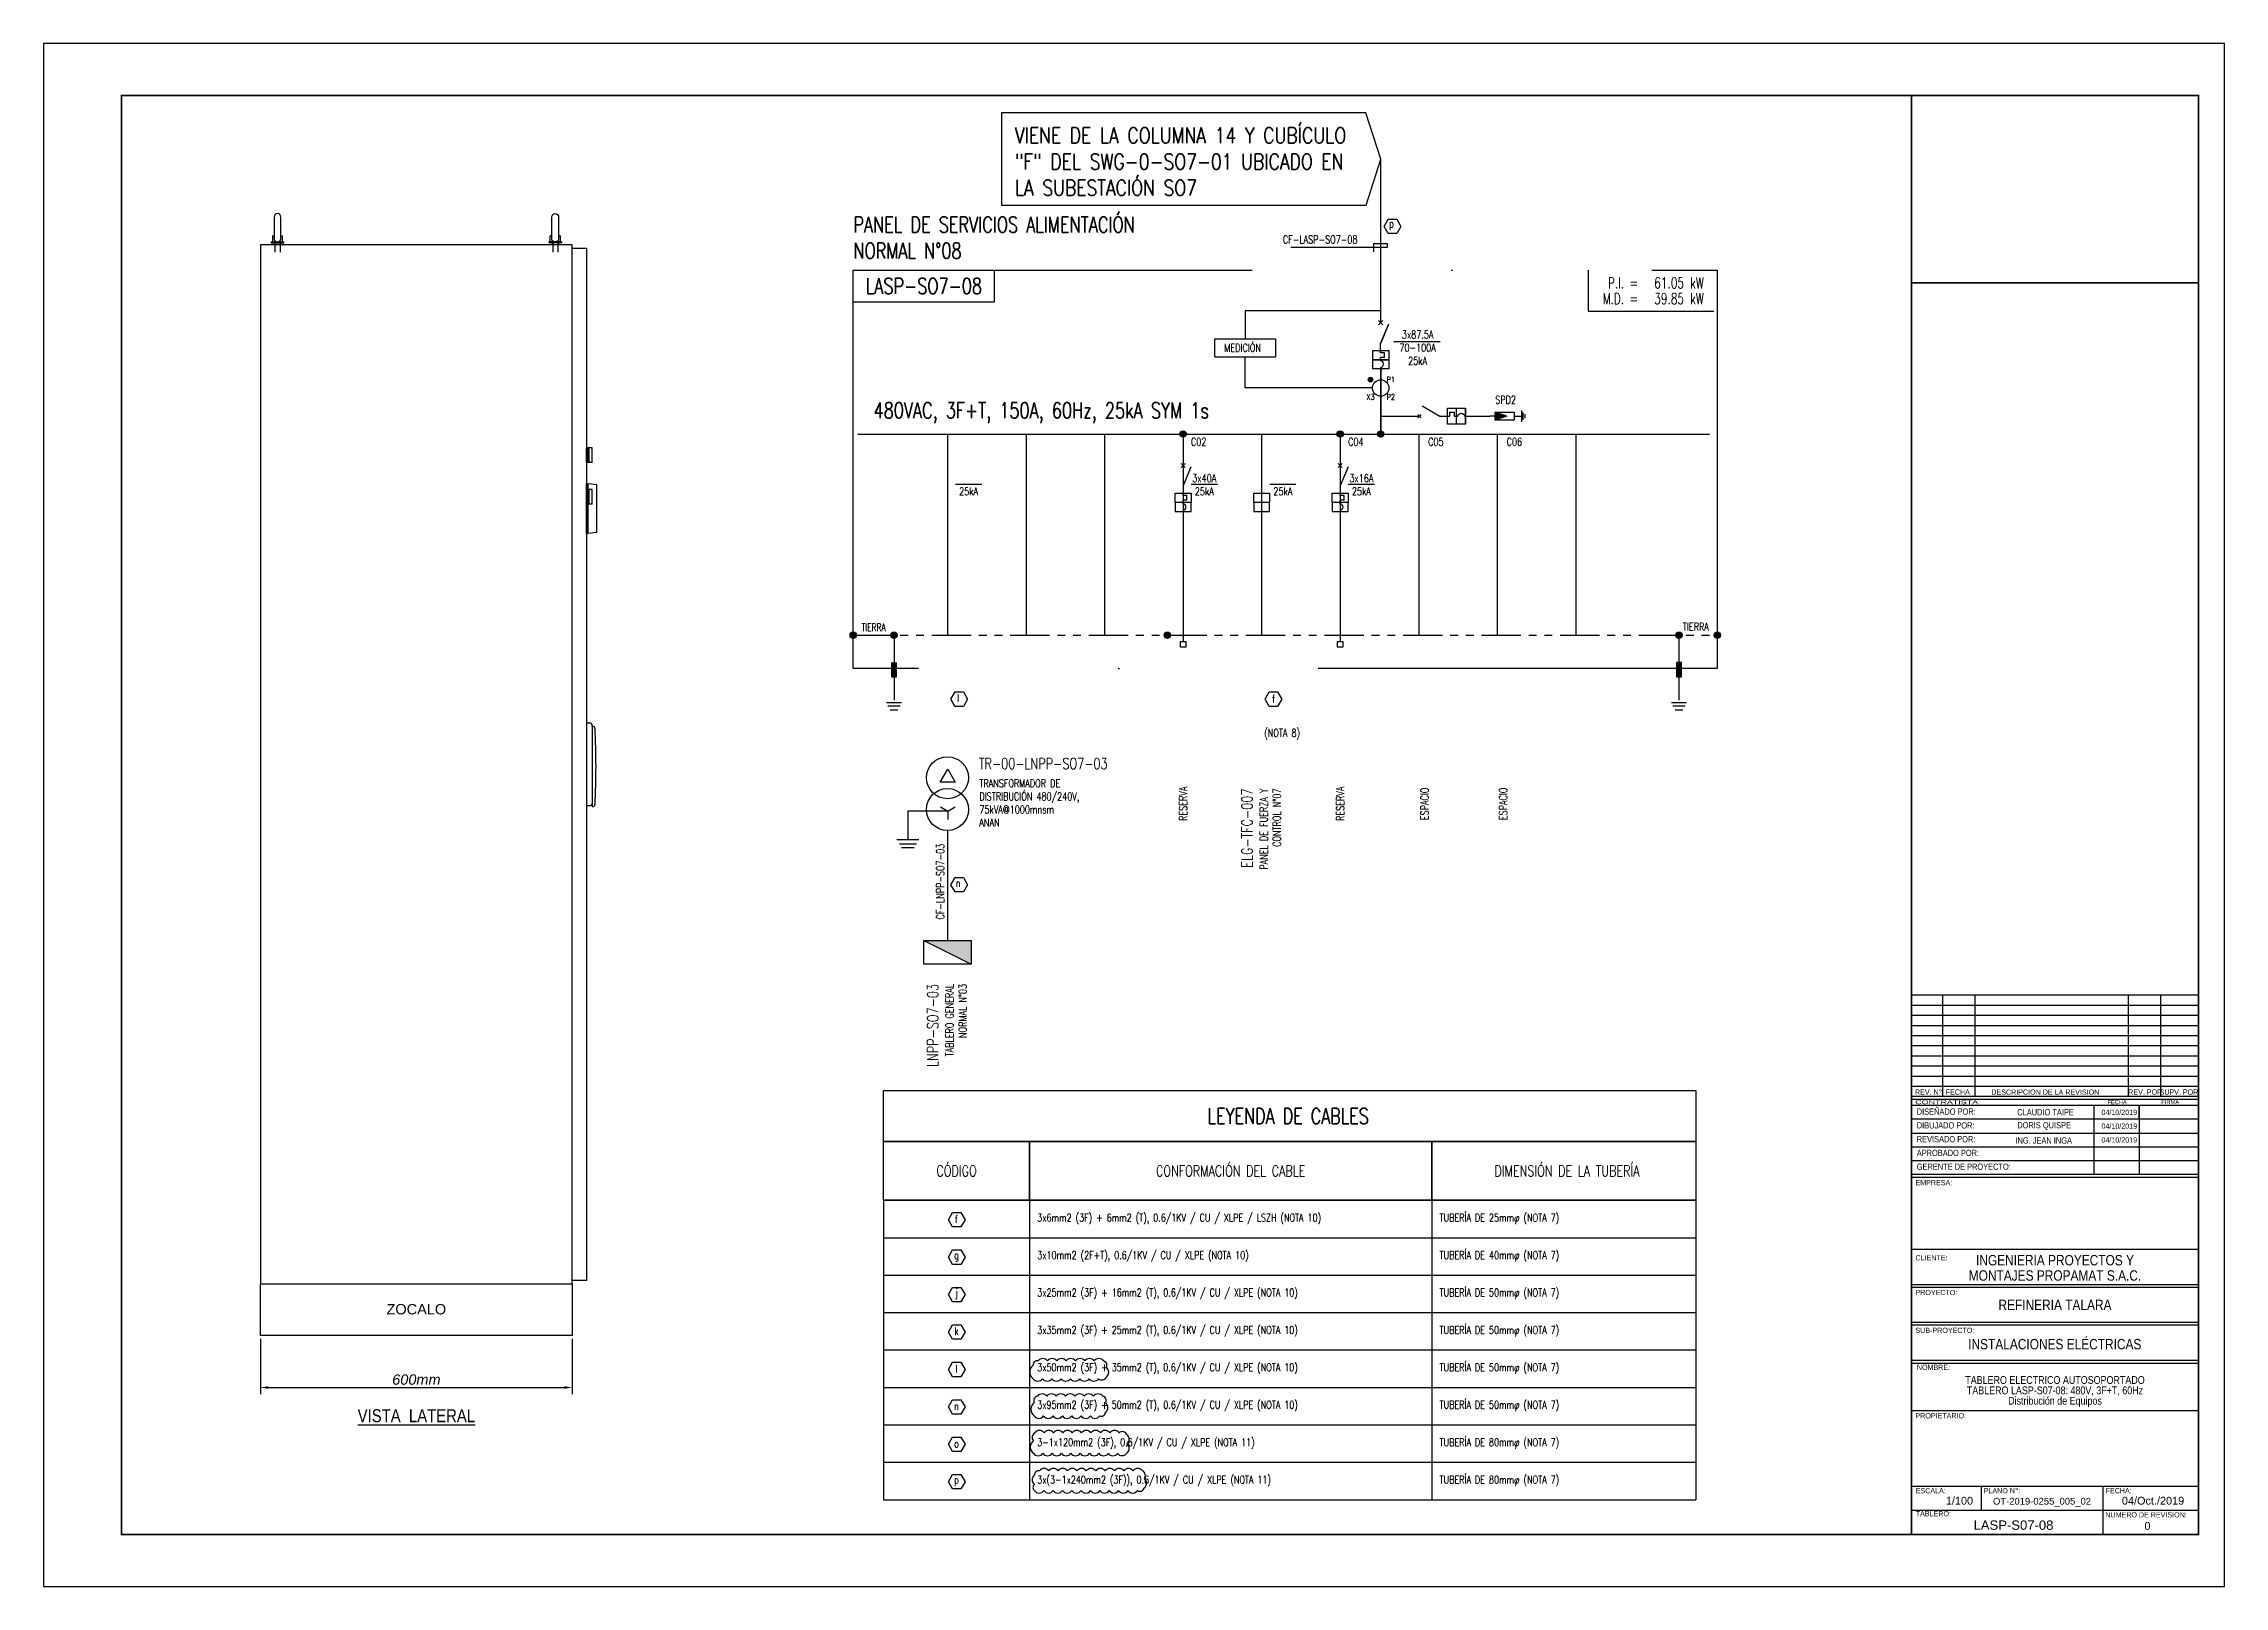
# Model space of a CAD drawing. Header units: millimetres. Extents: x 0 to 840, y -1485 to 297.
# Drawn here: x 420 to 840, y -1188 to -891 of the extents above; entities that cross this region are included whole.
import ezdxf
from ezdxf.enums import TextEntityAlignment as Align

# ---------------------------------------------------------------- set-up
doc = ezdxf.new("R2018")
doc.units = ezdxf.units.MM
for name, pattern in [('CONTINUA', [0]), ('DASHDOT', [25.4, 12.7, -6.35, 0, -6.35]), ('HIDDEN', [0.2, 0.1, -0.1]), ('PHANTOM', [2.5, 1.25, -0.25, 0.25, -0.25, 0.25, -0.25])]:
    doc.linetypes.add(name, pattern=pattern)
for name, color, linetype in [('E-EQP-TRAF', 1, 'Continuous'), ('E-ONE-ELI', 3, 'Continuous'), ('E-ONE-PROT', 2, 'HIDDEN'), ('E-SYM', 2, 'Continuous'), ('E-TEXTO', 7, 'Continuous'), ('L_COTAS', 2, 'Continuous'), ('MEMBRETE', 7, 'Continuous'), ('X-DIM', 40, 'Continuous'), ('X-SYM', 2, 'Continuous'), ('X-TIT', 6, 'Continuous')]:
    doc.layers.add(name, color=color, linetype=linetype)
doc.layers.add('TEMPORAL', color=7, linetype='Continuous', lineweight=0)
doc.styles.add('ARIAL', font='arial.ttf')
doc.styles.add('GMI', font='romans.shx', dxfattribs={"width": 0.75})
doc.styles.add('GMI-texto', font='ROMANS', dxfattribs={"width": 0.75})
doc.styles.add('Lamina', font='ARIALN.TTF')
doc.styles.get("Standard").update_dxf_attribs({"font": 'arial.ttf'})
doc.styles.add('TEXTOS', font='ariali.ttf')
doc.dimstyles.new('ISO-25$0', dxfattribs={"dimscale": 0, "dimtxt": 30, "dimasz": 25, "dimexe": 10, "dimexo": 20, "dimtad": 0, "dimtoh": 1, "dimdec": 4, "dimdsep": 46, "dimtxsty": 'Standard', "dimcen": 2.5, "dimclrd": 1, "dimclre": 1, "dimclrt": 3, "dimadec": 0, "dimazin": 0, "dimtfac": 1, "dimtdec": 4, "dimtmove": 0, "dimatfit": 3, "dimfxl": 1, "dimtvp": 1, "dimtolj": 1, "dimtzin": 0, "dimarcsym": 0})

msp = doc.modelspace()

# ---------------------------------------------------------------- texts
at = {"style": 'GMI-texto', "width": 0.75}
for s, p in [('MEDICIÓN', (647.3895, -950.3055)), ('TIERRA', (735.7084, -1003.994))]:
    msp.add_text(s, height=1.51291, dxfattribs=at).set_placement(p)
for s, p in [('P1', (679.4537, -955.6623)), ('X3', (675.5597, -959.0398)), ('P2', (679.4537, -959.0398))]:
    msp.add_text(s, height=1.05904, dxfattribs=at).set_placement(p, align=Align.MIDDLE_CENTER)
at = {"color": 4, "style": 'GMI', "width": 0.75}
msp.add_text('TR-00-LNPP-SO7-03', height=2.118073, dxfattribs=at).set_placement((600.1343, -1029.5955), align=Align.MIDDLE_LEFT)
at = {"style": 'GMI-texto', "width": 0.75}
for p in [(639.4584, -1037.3432), (669.7166, -1037.3432)]:
    msp.add_text('RESERVA', height=1.51291, rotation=90, dxfattribs=at).set_placement(p, align=Align.MIDDLE_CENTER)
at = {"color": 8, "style": 'GMI-texto', "width": 0.75}
for p in [(685.9622, -1037.3611), (701.0913, -1037.3611)]:
    msp.add_text('ESPACIO', height=1.51291, rotation=90, dxfattribs=at).set_placement(p, align=Align.MIDDLE_CENTER)
at = {"char_height": 1.51291, "attachment_point": 5, "style": 'GMI-texto'}
for s, insert, width in [('3x87.5A\\P70-100A\\P25kA', (684.6284, -949.5287), 6.661125), ('SPD2', (701.5738, -959.5573), 3.959501)]:
    msp.add_mtext(s, dxfattribs=dict(at, insert=insert, width=width))
for s, insert, char_height, width, attachment_point in [('{\\fArial Narrow|b0|i0|c0|p34;DISEÑADO POR:}', (780.754, -1096.6093), 1.2, 16.899254, 4), ('{\\fArial Narrow|b0|i0|c0|p34;CLAUDIO TAIPE}', (800.1136, -1096.7281), 1.2, 20, 4), ('{\\fArial Narrow|b0|i0|c0|p34;DIBUJADO POR:}', (780.754, -1099.2607), 1.2, 16.899254, 4), ('{\\fArial Narrow|b0|i0|c0|p34;DORIS QUISPE}', (800.1136, -1099.3795), 1.2, 20, 4), ('{\\fArial Narrow|b0|i0|c0|p34;APROBADO POR:}', (780.754, -1104.5636), 1.2, 16.899254, 4), ('{\\fArial Narrow|b0|i0|c0|p34;REVISADO POR:}', (780.754, -1101.9122), 1.2, 16.899254, 4), ('{\\fArial Narrow|b0|i0|c0|p34;ING. JEAN INGA}', (799.7565, -1102.1646), 1.2, 20, 4), ('{\\fArial Narrow|b0|i0|c0|p34;GERENTE DE PROYECTO:}', (780.754, -1107.215), 1.2, 20.235012, 4), ('ZOCALO', (491.7871, -1133.6441), 2, 60, 2), ('{\\fArial Narrow|b0|i0|c0|p34;\\LVISTA  LATERAL}', (491.7871, -1153.8943), 2.5, 90, 2)]:
    msp.add_mtext(s, dxfattribs=dict(insert=insert, char_height=char_height, width=width, attachment_point=attachment_point))
at = {"style": 'GMI', "width": 0.75}
for tag, p in [('C02', (640.9713, -967.6644)), ('C04', (671.2295, -967.6644)), ('C05', (686.644, -967.6644)), ('C06', (701.7731, -967.6644))]:
    msp.add_attdef(tag, text='C-00', height=1.51291, dxfattribs=at).set_placement(p, align=Align.MIDDLE_LEFT)
at = {"layer": 'E-TEXTO', "color": 6, "insert": (607.0595, -920.2669), "char_height": 3.025819, "width": 69.769963, "attachment_point": 7, "style": 'GMI'}
msp.add_mtext('{\\W0.8;VIENE DE LA COLUMNA 14 Y CUBÍCULO "F" DEL SWG-0-SO7-01 UBICADO EN LA SUBESTACIÓN SO7}', dxfattribs=at)
at = {"layer": 'E-TEXTO', "char_height": 1.51291, "style": 'GMI-texto'}
for s, insert, attachment_point in [('\\A1;{\\C7;p}', (680.0414, -925.8964), 6), ('\\A1;25kA', (598.1486, -976.434), 2), ('\\A1;25kA', (643.5359, -976.434), 2), ('\\A1;25kA', (658.665, -976.434), 2), ('\\A1;25kA', (673.7941, -976.434), 2)]:
    msp.add_mtext(s, dxfattribs=dict(at, insert=insert, attachment_point=attachment_point))
for s, insert, width, attachment_point in [('\\A1;3x40A', (643.5359, -973.906), 3.836307, 2), ('\\A1;3x16A', (673.7941, -973.906), 3.836307, 2), ('\\A1;{\\C7;l}', (596.3342, -1016.968), 0.295706, 6), ('\\A1;{\\C7;f}', (657.181, -1017.1109), 0.295706, 6), ('\\A1;{\\C7;n}', (596.582, -1052.5935), 0.295706, 6)]:
    msp.add_mtext(s, dxfattribs=dict(at, insert=insert, width=width, attachment_point=attachment_point))
at = {"layer": 'E-TEXTO', "char_height": 1.51291, "attachment_point": 6, "rotation": 90, "style": 'GMI-texto'}
for s, insert, width in [('\\A1;{\\H1.4x;\\C4;ELG-TFC-007\\P\\H0.71429x;\\C256;PANEL DE FUERZA Y CONTROL N°07}', (654.4848, -1034.4115), 24.158385), ('\\A1;CF-LNPP-SO7-03', (592.6842, -1045.0348), 15.812704), ('\\A1;{\\H1.4x;\\C4;LNPP-SO7-03\\P\\H0.71429x;\\C256;TABLERO GENERAL NORMAL N°03}', (593.9685, -1072.0293), 21.970794)]:
    msp.add_mtext(s, dxfattribs=dict(at, insert=insert, width=width))
at = {"layer": 'MEMBRETE', "ltscale": 0.5, "style": 'Lamina', "width": 2}
msp.add_text('CONTRATISTA', height=0.75, dxfattribs=at).set_placement((780.4529, -1095.1746))
at = {"layer": 'MEMBRETE', "ltscale": 0.5, "style": 'Lamina'}
for s, p in [('REV. N%%d', (783.0249, -1092.8253)), ('FECHA', (788.652, -1092.8401)), ('DESCRIPCION DE LA REVISION', (805.5166, -1092.8533)), ('REV. POR', (824.758, -1092.8234)), ('SUPV. POR', (831.2482, -1092.8401))]:
    msp.add_text(s, height=1, dxfattribs=at).set_placement(p, align=Align.MIDDLE)
for s, height, p in [('04/10/2019', 1, (816.3315, -1097.2441)), ('FECHA', 0.8, (817.4746, -1095.1839)), ('FIRMA', 0.8, (827.8608, -1095.1553)), ('04/10/2019', 1, (816.3315, -1099.8955)), ('04/10/2019', 1, (816.3315, -1102.5469)), ('EMPRESA:', 1, (780.504, -1110.7828)), ('CLIENTE:', 1, (780.504, -1125.2466)), ('PROYECTO:', 1, (780.504, -1131.9244)), ('SUB-PROYECTO:', 1, (780.504, -1139.211)), ('NOMBRE:', 1, (780.776, -1146.319)), ('PROPIETARIO:', 1, (780.504, -1155.6499)), ('PLANO N°:', 1, (793.6533, -1170.0873)), ('FECHA:', 1, (817.1282, -1170.0873)), ('NUMERO DE REVISION:', 1, (817.0686, -1174.7258))]:
    msp.add_text(s, height=height, dxfattribs=at).set_placement(p)
at = {"layer": 'MEMBRETE', "style": 'Lamina'}
for s, p in [('INGENIERIA PROYECTOS Y', (807.377, -1125.2054)), ('MONTAJES PROPAMAT S.A.C.', (807.377, -1128.1506)), ('REFINERIA TALARA', (807.377, -1133.8065))]:
    msp.add_text(s, height=2, dxfattribs=at).set_placement(p, align=Align.MIDDLE_CENTER)
at = {"layer": 'MEMBRETE'}
for s, height, style, p in [('TABLERO ELECTRICO AUTOSOPORTADO', 1.5, 'Lamina', (807.377, -1149.0189)), ('TABLERO LASP-S07-08: 480V, 3F+T, 60Hz', 1.5, 'Lamina', (807.377, -1151.0189)), ('Distribución de Equipos', 1.5, 'Lamina', (807.377, -1153.0189)), ('1/100', 1.5, 'ARIAL', (788.9775, -1172.259)), ('OT-2019-0255_005_02', 1.3, 'ARIAL', (804.877, -1172.259)), ('04/Oct./2019', 1.5, 'ARIAL', (826.2598, -1172.259)), ('LASP-S07-08', 1.8, 'ARIAL', (799.3857, -1177.1087)), ('0', 1.5, 'ARIAL', (825.184, -1177.1087))]:
    msp.add_text(s, height=height, dxfattribs=dict(at, style=style)).set_placement(p, align=Align.CENTER)
at = {"layer": 'MEMBRETE', "style": 'Lamina'}
for s, p in [('ESCALA:', (780.5555, -1170.0873)), ('TABLERO:', (780.5555, -1174.5155))]:
    msp.add_text(s, height=1, dxfattribs=at).set_placement(p)
at = {"layer": 'MEMBRETE', "insert": (807.3407, -1140.3689), "char_height": 2, "width": 55.602709, "attachment_point": 2, "style": 'Lamina'}
msp.add_mtext('INSTALACIONES ELÉCTRICAS', dxfattribs=at)
at = {"layer": 'TEMPORAL', "style": 'GMI-texto', "width": 0.75}
msp.add_text('(NOTA 8)', height=1.51291, dxfattribs=at).set_placement((655.0834, -1024.4543))
at = {"layer": 'X-TIT', "color": 4, "style": 'GMI-texto'}
for s, insert, char_height, width, attachment_point in [('{\\C6;PANEL DE SERVICIOS ALIMENTACIÓN\\PNORMAL N°08}', (575.9723, -924.3211), 3.025819, 66.555842, 1), ('{\\C6;LEYENDA DE CABLES}', (659.6949, -1097.465), 3.00189, 152.420257, 5)]:
    msp.add_mtext(s, dxfattribs=dict(at, insert=insert, char_height=char_height, width=width, attachment_point=attachment_point))
at = {"layer": 'X-TIT', "color": 4, "insert": (600.2211, -1032.6498), "char_height": 2.118073, "width": 23.07839, "attachment_point": 1, "rotation": 0.000036, "style": 'GMI'}
msp.add_mtext('{\\H0.71429x;\\C7;TRANSFORMADOR DE DISTRIBUCIÓN 480/240V, 75kVA@1000mnsm\\PANAN}', dxfattribs=at)
at = {"layer": 'X-TIT', "color": 7, "char_height": 2.101323, "attachment_point": 5, "style": 'GMI-texto'}
for s, insert, width in [('{\\C4;CÓDIGO}', (595.828, -1108.0217), 26.285506), ('{\\C4;CONFORMACIÓN DEL CABLE}', (648.616, -1108.0217), 82.744518), ('{\\C4;DIMENSIÓN DE LA TUBERÍA}', (713.3897, -1108.0217), 37.386453)]:
    msp.add_mtext(s, dxfattribs=dict(at, insert=insert, width=width))

# ---------------------------------------------------------------- blocks, each defined once
blk = doc.blocks.new('CANCAMO-L')
at = {"color": 2, "linetype": 'Continuous'}
for p, q in [((2.6, 5.35), (2.6, 1.16)), ((3.9, 1.16), (3.9, 5.35)), ((2.05, 0.6), (2.05, 0.39)), ((2.05, 0.6), (4.45, 0.6)), ((2.05, 0.39), (4.45, 0.39)), ((2.3, 1.7), (2.3, 0.6)), ((2.3, 1.7), (2.6, 1.7)), ((2.65, 0.6), (2.76, 0.41)), ((2.65, 0.6), (2.76, 0.41)), ((2.65, 0.41), (3.85, 0.41)), ((2.65, 0.41), (3.85, 0.41)), ((2.65, 0.39), (2.65, 0)), ((3.85, 0.6), (3.74, 0.41)), ((3.85, 0.6), (3.74, 0.41)), ((3.85, 0), (3.85, 0.39)), ((3.9, 1.7), (4.2, 1.7)), ((4.2, 0.6), (4.2, 1.7)), ((4.45, 0.39), (4.45, 0.6))]:
    blk.add_line(p, q, dxfattribs=at)
at = {"color": 3, "linetype": 'Continuous'}
for p, q in [((2.76, 0.41), (2.76, -1.4)), ((2.76, 0.41), (2.76, -1.4)), ((3.74, 0.41), (3.74, -1.4)), ((3.74, 0.41), (3.74, -1.4))]:
    blk.add_line(p, q, dxfattribs=at)
at = {"color": 2, "linetype": 'Continuous'}
for points in [[(2.6, 1.16), (2.6, 1.16), (2.6, 1.15), (2.6, 1.15), (2.6, 1.14), (2.6, 1.14), (2.6, 1.13), (2.6, 1.12), (2.6, 1.12), (2.6, 1.11), (2.6, 1.1), (2.6, 1.1), (2.6, 1.1), (2.6, 1.09), (2.6, 1.08), (2.6, 1.08), (2.61, 1.07), (2.61, 1.06), (2.61, 1.06), (2.61, 1.05), (2.61, 1.05), (2.61, 1.04), (2.61, 1.04), (2.61, 1.03), (2.61, 1.03), (2.62, 1.02), (2.62, 1.02), (2.62, 1.01), (2.62, 1.01), (2.62, 1), (2.62, 0.99), (2.62, 0.99), (2.63, 0.98), (2.63, 0.98), (2.63, 0.97), (2.63, 0.97), (2.63, 0.96), (2.63, 0.95), (2.64, 0.95), (2.64, 0.94), (2.64, 0.94), (2.64, 0.93), (2.64, 0.93), (2.65, 0.92), (2.65, 0.91), (2.65, 0.91), (2.66, 0.9), (2.66, 0.9), (2.66, 0.9), (2.66, 0.89), (2.66, 0.88), (2.67, 0.88), (2.67, 0.87), (2.67, 0.87), (2.68, 0.86), (2.68, 0.86), (2.68, 0.85), (2.68, 0.85), (2.69, 0.84), (2.69, 0.84), (2.7, 0.83), (2.7, 0.83), (2.7, 0.83), (2.7, 0.82), (2.71, 0.81), (2.71, 0.81), (2.71, 0.81), (2.72, 0.8), (2.72, 0.8), (2.72, 0.8), (2.72, 0.79), (2.73, 0.79), (2.73, 0.78), (2.75, 0.76), (2.78, 0.74), (2.81, 0.71), (2.84, 0.68), (2.88, 0.66), (2.9, 0.65), (2.92, 0.64), (2.94, 0.63), (2.95, 0.63), (2.96, 0.62), (2.96, 0.62), (2.96, 0.62), (2.97, 0.62), (2.98, 0.62), (2.98, 0.61), (2.99, 0.61), (3, 0.61), (3, 0.61), (3, 0.61), (3.01, 0.6), (3.02, 0.6), (3.02, 0.6)], [(3.48, 0.6), (3.5, 0.61), (3.54, 0.62), (3.58, 0.64), (3.6, 0.65), (3.61, 0.66), (3.65, 0.68), (3.68, 0.7), (3.71, 0.73), (3.74, 0.76), (3.76, 0.78), (3.76, 0.78), (3.77, 0.79), (3.77, 0.79), (3.77, 0.79), (3.78, 0.8), (3.78, 0.8), (3.78, 0.81), (3.79, 0.81), (3.79, 0.81), (3.79, 0.82), (3.8, 0.82), (3.8, 0.83), (3.8, 0.83), (3.81, 0.84), (3.81, 0.84), (3.81, 0.85), (3.82, 0.85), (3.82, 0.86), (3.82, 0.86), (3.82, 0.87), (3.83, 0.87), (3.83, 0.88), (3.83, 0.88), (3.84, 0.89), (3.84, 0.89), (3.84, 0.9), (3.84, 0.9), (3.85, 0.91), (3.85, 0.92), (3.85, 0.92), (3.85, 0.93), (3.86, 0.93), (3.86, 0.93), (3.86, 0.94), (3.86, 0.95), (3.86, 0.95), (3.87, 0.96), (3.87, 0.97), (3.87, 0.97), (3.87, 0.97), (3.87, 0.98), (3.88, 0.99), (3.88, 1), (3.88, 1), (3.88, 1.01), (3.88, 1.01), (3.88, 1.02), (3.88, 1.02), (3.89, 1.03), (3.89, 1.03), (3.89, 1.04), (3.89, 1.04), (3.89, 1.05), (3.89, 1.05), (3.89, 1.06), (3.89, 1.07), (3.89, 1.07), (3.89, 1.08), (3.89, 1.09), (3.9, 1.09), (3.9, 1.1), (3.9, 1.1), (3.9, 1.11), (3.9, 1.12), (3.9, 1.12), (3.9, 1.13), (3.9, 1.14), (3.9, 1.14), (3.9, 1.15), (3.9, 1.15), (3.9, 1.16), (3.9, 1.16)], [(3.48, 0.6), (3.5, 0.61), (3.54, 0.62), (3.58, 0.64), (3.6, 0.65), (3.61, 0.66), (3.65, 0.68), (3.68, 0.7), (3.71, 0.73), (3.74, 0.76), (3.76, 0.78), (3.76, 0.78), (3.77, 0.79), (3.77, 0.79), (3.77, 0.79), (3.78, 0.8), (3.78, 0.8), (3.78, 0.81), (3.79, 0.81), (3.79, 0.81), (3.79, 0.82), (3.8, 0.82), (3.8, 0.83), (3.8, 0.83), (3.81, 0.84), (3.81, 0.84), (3.81, 0.85), (3.82, 0.85), (3.82, 0.86), (3.82, 0.86), (3.82, 0.87), (3.83, 0.87), (3.83, 0.88), (3.83, 0.88), (3.84, 0.89), (3.84, 0.89), (3.84, 0.9), (3.84, 0.9), (3.85, 0.91), (3.85, 0.92), (3.85, 0.92), (3.85, 0.93), (3.86, 0.93), (3.86, 0.93), (3.86, 0.94), (3.86, 0.95), (3.86, 0.95), (3.87, 0.96), (3.87, 0.97), (3.87, 0.97), (3.87, 0.97), (3.87, 0.98), (3.88, 0.99), (3.88, 1), (3.88, 1), (3.88, 1.01), (3.88, 1.01), (3.88, 1.02), (3.88, 1.02), (3.89, 1.03), (3.89, 1.03), (3.89, 1.04), (3.89, 1.04), (3.89, 1.05), (3.89, 1.05), (3.89, 1.06), (3.89, 1.07), (3.89, 1.07), (3.89, 1.08), (3.89, 1.09), (3.9, 1.09), (3.9, 1.1), (3.9, 1.1), (3.9, 1.11), (3.9, 1.12), (3.9, 1.12), (3.9, 1.13), (3.9, 1.14), (3.9, 1.14), (3.9, 1.15), (3.9, 1.15), (3.9, 1.16), (3.9, 1.16)]]:
    blk.add_lwpolyline(points, dxfattribs=at)
blk.add_arc((3.25, 5.35), 0.65, 0, 180, dxfattribs=at)
blk = doc.blocks.new('Chapa tipo hermético para autosoportado L')
for p, q in [((0, 7.95), (0, -7.95)), ((0, 7.95), (0.64, 7.95)), ((1.06, 7.3), (1.06, 7.53)), ((1.06, 7.3), (1.19, 7.3)), ((1.19, 7.3), (1.06, 7.3)), ((1.06, 7.3), (1.06, -8.16)), ((0, -7.95), (0.64, -7.95)), ((1.06, -8.08), (1.06, -8.08)), ((1.06, -8.16), (1.19, -8.16)), ((1.19, -8.16), (1.06, -8.16))]:
    blk.add_line(p, q)
for centre, radius, start, end in [((0.64, 7.53), 0.424, 0, 90), ((1.19, 6.87), 0.424, 2.8875, 90), ((-138.6, -0.43), 140.41, 357.0099, 2.9901), ((0.64, -7.53), 0.424, 270, 0), ((1.19, -7.73), 0.424, 270, 357.1125)]:
    blk.add_arc(centre, radius, start, end)
blk = doc.blocks.new('A$C4CC4545A')
at = {"color": 1}
for p, q in [((0, 0), (0, 2.8)), ((1.1, 2.8), (0, 2.8)), ((1.1, 0), (1.1, 2.8)), ((1.1, 0), (0, 0))]:
    blk.add_line(p, q, dxfattribs=at)
at = {"color": 0}
for p, q in [((0, 2.7), (0.4, 2.7)), ((0, 2.6), (0.4, 2.6)), ((0, 2.5), (0.4, 2.5)), ((0, 2.4), (0.4, 2.4)), ((0, 2.3), (0.4, 2.3)), ((0, 2.2), (0.4, 2.2)), ((0, 2.1), (0.4, 2.1)), ((0, 2), (0.4, 2)), ((0, 1.9), (0.4, 1.9)), ((0, 1.8), (0.4, 1.8)), ((0, 1.7), (0.4, 1.7)), ((0, 1.6), (0.4, 1.6)), ((0, 1.5), (0.4, 1.5)), ((0, 1.4), (0.4, 1.4)), ((0, 1.3), (0.4, 1.3)), ((0, 1.2), (0.4, 1.2)), ((0, 1.1), (0.4, 1.1)), ((0, 1), (0.4, 1)), ((0, 0.9), (0.4, 0.9)), ((0, 0.8), (0.4, 0.8)), ((0, 0.7), (0.4, 0.7)), ((0, 0.6), (0.4, 0.6)), ((0, 0.5), (0.4, 0.5)), ((0, 0.4), (0.4, 0.4)), ((0, 0.3), (0.4, 0.3)), ((0, 0.2), (0.4, 0.2)), ((0, 0.1), (0.4, 0.1))]:
    blk.add_line(p, q, dxfattribs=at)
blk.add_line((0.4, 2.8), (0.4, 0))
blk = doc.blocks.new('*D110')
at = {"layer": 'Defpoints', "color": 0, "transparency": 16777216}
for p in [(461.79, -1139.73), (521.79, -1139.73), (521.79, -1149.72)]:
    blk.add_point(p, dxfattribs=at)
at = {"layer": 'L_COTAS', "color": 0, "lineweight": -2, "transparency": 16777216}
for p, q in [((461.79, -1140.36), (461.79, -1150.97)), ((521.79, -1140.36), (521.79, -1150.97)), ((463.29, -1149.72), (520.29, -1149.72))]:
    blk.add_line(p, q, dxfattribs=at)
at = {"layer": 'L_COTAS', "color": 0, "transparency": 16777216}
for points in [[(463.29, -1149.47), (463.29, -1149.97), (461.79, -1149.72)], [(520.29, -1149.47), (520.29, -1149.97), (521.79, -1149.72)]]:
    blk.add_solid(points, dxfattribs=at)
at = {"layer": 'L_COTAS', "color": 0, "transparency": 16777216, "insert": (491.79, -1148.2), "char_height": 2, "attachment_point": 5, "style": 'TEXTOS'}
blk.add_mtext('600mm', dxfattribs=at)
blk = doc.blocks.new('TABLERO1')
h = blk.add_hatch(color=6)
h.dxf.hatch_style = 1
edge = h.paths.add_edge_path()
edge.add_arc((167.87, 51.93), 1, 0, 360)
h = blk.add_hatch(color=4)
h.dxf.hatch_style = 1
edge = h.paths.add_edge_path()
edge.add_arc((0, -12.07), 1, 0, 360)
h = blk.add_hatch(color=4)
h.dxf.hatch_style = 1
edge = h.paths.add_edge_path()
edge.add_arc((13, -12.07), 1, 0, 360)
h = blk.add_hatch(color=4)
h.dxf.hatch_style = 1
edge = h.paths.add_edge_path()
edge.add_arc((100, -12.07), 1, 0, 360)
at = {"color": 40}
blk.add_line((165.57, 112.56), (165.57, 109.87), dxfattribs=at)
at = {"color": 4}
for p, q in [((167.21, 86.68), (168.53, 88)), ((168.53, 86.68), (167.21, 88))]:
    blk.add_line(p, q, dxfattribs=at)
at = {"color": 6}
blk.add_line((170.37, 86.84), (167.87, 80.82), dxfattribs=at)
at = {"color": 3}
for p, q in [((167.87, 77.75), (167.87, 78.48)), ((167.87, 78.47), (167.87, 78)), ((169.1, 77.75), (167.87, 77.75)), ((169.1, 76.3), (169.1, 77.75)), ((169.1, 76.3), (167.87, 76.3)), ((167.87, 75.57), (167.87, 76.3)), ((167.87, 75.56), (167.87, 75.57)), ((167.87, 75.18), (167.87, 75.56))]:
    blk.add_line(p, q, dxfattribs=at)
for points in [[(167.87, 124), (167.87, 87.34)], [(167.87, 78.47), (167.87, 80.82)], [(167.87, 73.13), (167.87, 51.93)]]:
    blk.add_lwpolyline(points, dxfattribs=at)
at = {"color": 40}
blk.add_lwpolyline([(165.57, 112.56), (169.97, 112.56), (169.97, 111.22), (139.3, 111.22)], dxfattribs=at)
at = {"color": 6, "linetype": 'DASHDOT', "ltscale": 10}
blk.add_lwpolyline([(0, 104), (275, 104), (275, -22.69), (0, -22.69)], close=True, dxfattribs=at)
for points in [[(0, 94), (45, 94), (45, 104)], [(233.9, 104), (233.9, 91), (273.9, 91)]]:
    blk.add_lwpolyline(points, dxfattribs=at)
at = {"color": 2}
for points in [[(165.33, 78.47), (170.42, 78.47), (170.42, 75.56), (165.33, 75.56)], [(170.42, 72.66), (165.33, 72.66), (165.33, 75.56), (170.42, 75.56)]]:
    blk.add_lwpolyline(points, close=True, dxfattribs=at)
at = {"color": 6}
blk.add_lwpolyline([(1.47, 51.93), (272.5, 51.93)], dxfattribs=at)
at = {"color": 4, "linetype": 'PHANTOM', "ltscale": 10}
blk.add_lwpolyline([(0, -12.07), (275, -12.07)], dxfattribs=at)
at = {"color": 6}
blk.add_circle((167.87, 51.93), 1, dxfattribs=at)
at = {"color": 4}
for centre in [(0, -12.07), (13, -12.07), (100, -12.07)]:
    blk.add_circle(centre, 1, dxfattribs=at)
at = {"color": 3}
blk.add_ellipse((167.75, 74.15), major_axis=(-0.732, -0.732), ratio=1, start_param=0.903548, end_param=3.808841, dxfattribs=at)
at = {"layer": 'Defpoints', "color": 250}
for points in [[(30, 51.93), (30, -12.07)], [(55, 51.93), (55, -12.07)], [(80, 51.93), (80, -12.07)], [(105, 51.93), (105, -12.07)], [(130, 51.93), (130, -12.07)], [(155, 51.93), (155, -12.07)], [(180, 51.93), (180, -12.07)], [(205, 51.93), (205, -12.07)], [(230, 51.93), (230, -12.07)]]:
    blk.add_lwpolyline(points, dxfattribs=at)
at = {"color": 4, "style": 'GMI', "width": 0.7}
for s, p in [('P.I. =', (249.78, 100)), ('M.D. =', (249.78, 95))]:
    blk.add_text(s, height=3.5, dxfattribs=at).set_placement(p, align=Align.MIDDLE_RIGHT)
for p in [(266.4, 100), (266.4, 95)]:
    blk.add_text('kW', height=3.5, dxfattribs=at).set_placement(p, align=Align.MIDDLE_LEFT)
at = {"color": 7, "style": 'GMI', "width": 0.7}
blk.add_text('TIERRA', height=2.5, dxfattribs=at).set_placement((6.5, -9.57), align=Align.MIDDLE_CENTER)
at = {"color": 7, "style": 'GMI', "width": 0.75}
blk.add_attdef('NOTA_ALIMENTADOR', text='', height=2.5, dxfattribs=at).set_placement((148.62, 113.81), align=Align.MIDDLE_CENTER)
at = {"color": 6, "style": 'GMI', "width": 0.75}
blk.add_attdef('TABLERO_TAG', text='', height=5, dxfattribs=at).set_placement((22.5, 99), align=Align.MIDDLE_CENTER)
at = {"color": 4, "style": 'GMI', "width": 0.7}
for tag, p in [('POT.INSTALADA', (264.4, 100)), ('MAX.DEMANDA', (264.4, 95))]:
    blk.add_attdef(tag, text='', height=3.5, dxfattribs=at).set_placement(p, align=Align.MIDDLE_RIGHT)
at = {"color": 7, "lineweight": 30, "width": 0.75, "flags": 104}
blk.add_attdef('INTERRUPTOR', text='', height=2.5, dxfattribs=at).set_placement((172.5, 84.05), align=Align.MIDDLE_LEFT)
at = {"color": 6, "style": 'GMI', "width": 0.75}
blk.add_attdef('DESCRIP_BARRA', text='', height=5, dxfattribs=at).set_placement((6.5, 59.43), align=Align.MIDDLE_LEFT)
blk = doc.blocks.new('Descargador de Sobre Tensión')
at = {"layer": 'E-ONE-PROT', "linetype": 'CONTINUA'}
h = blk.add_hatch(color=256, dxfattribs=at)
h.dxf.hatch_style = 1
h.paths.add_polyline_path([(639.27, 806.35), (636.68, 806.35), (637.98, 802.65)])
for p, q in [((637.98, 802.65), (636.68, 806.35)), ((639.27, 806.35), (636.68, 806.35)), ((637.98, 802.65), (639.27, 806.35))]:
    blk.add_line(p, q, dxfattribs=at)
at = {"layer": 'E-SYM'}
for p, q in [((637.98, 806.35), (637.98, 807.97)), ((637.98, 800.31), (637.98, 797.97)), ((639.79, 797.97), (636.17, 797.97)), ((636.76, 797.37), (639.17, 797.37)), ((637.35, 796.77), (638.55, 796.77))]:
    blk.add_line(p, q, dxfattribs=at)
blk.add_lwpolyline([(636.68, 806.35), (639.27, 806.35), (639.27, 800.31), (636.68, 800.31), (636.68, 806.35)], dxfattribs=at)
blk = doc.blocks.new('*T119')
at = {"layer": 'X-TIT', "color": 6, "linetype": 'ByBlock', "lineweight": -2}
for p, q in [((0, 0), (156.43, 0)), ((0, 0), (0, -57.64)), ((28.09, 0), (28.09, -57.64)), ((105.58, 0), (105.58, -57.64)), ((156.43, 0), (156.43, -57.64)), ((0, -7.2), (156.43, -7.2)), ((0, -14.41), (156.43, -14.41)), ((0, -21.61), (156.43, -21.61)), ((0, -28.82), (156.43, -28.82)), ((0, -36.02), (156.43, -36.02)), ((0, -43.23), (156.43, -43.23)), ((0, -50.43), (156.43, -50.43)), ((0, -57.64), (156.43, -57.64))]:
    blk.add_line(p, q, dxfattribs=at)
at = {"layer": 'X-TIT', "color": 7, "style": 'GMI-texto'}
for s, insert, char_height, width, attachment_point in [('f', (14.04, -3.6), 1.5, 26.2855, 5), ('3x6mm2 (3F) + 6mm2 (T), 0.6/1KV / CU / XLPE / LSZH (NOTA 10)', (29.59, -3.6), 1.5009, 74.4876, 4), ('TUBERÍA DE 25mmφ (NOTA 7)', (107.08, -3.6), 1.5009, 47.8501, 4), ('g', (14.04, -10.81), 1.5, 26.2855, 5), ('3x10mm2 (2F+T), 0.6/1KV / CU / XLPE (NOTA 10)', (29.59, -10.81), 1.5009, 74.4876, 4), ('TUBERÍA DE 40mmφ (NOTA 7)', (107.08, -10.81), 1.5009, 47.8501, 4), ('3x25mm2 (3F) + 16mm2 (T), 0.6/1KV / CU / XLPE (NOTA 10)', (29.59, -18.01), 1.5009, 74.4876, 4), ('TUBERÍA DE 50mmφ (NOTA 7)', (107.08, -18.01), 1.5009, 47.8501, 4), ('j', (14.04, -18.01), 1.5, 26.2855, 5), ('k', (14.04, -25.22), 1.5, 26.2855, 5), ('3x35mm2 (3F) + 25mm2 (T), 0.6/1KV / CU / XLPE (NOTA 10)', (29.59, -25.22), 1.5009, 74.4876, 4), ('TUBERÍA DE 50mmφ (NOTA 7)', (107.08, -25.22), 1.5009, 47.8501, 4), ('l', (14.04, -32.42), 1.5, 26.2855, 5), ('3x50mm2 (3F) + 35mm2 (T), 0.6/1KV / CU / XLPE (NOTA 10)', (29.59, -32.42), 1.5009, 74.4876, 4), ('TUBERÍA DE 50mmφ (NOTA 7)', (107.08, -32.42), 1.5009, 47.8501, 4), ('n', (14.04, -39.62), 1.5, 26.2855, 5), ('3x95mm2 (3F) + 50mm2 (T), 0.6/1KV / CU / XLPE (NOTA 10)', (29.59, -39.62), 1.5009, 74.4876, 4), ('TUBERÍA DE 50mmφ (NOTA 7)', (107.08, -39.62), 1.5009, 47.8501, 4), ('3-1x120mm2 (3F), 0.6/1KV / CU / XLPE (NOTA 11)', (29.59, -46.83), 1.5009, 74.4876, 4), ('TUBERÍA DE 80mmφ (NOTA 7)', (107.08, -46.83), 1.5009, 47.8501, 4), ('o', (14.04, -46.83), 1.5, 26.2855, 5), ('p', (14.04, -54.03), 1.5, 26.2855, 5), ('3x(3-1x240mm2 (3F)), 0.6/1KV / CU / XLPE (NOTA 11)', (29.59, -54.03), 1.5009, 74.4876, 4), ('TUBERÍA DE 80mmφ (NOTA 7)', (107.08, -54.03), 1.5009, 47.8501, 4)]:
    blk.add_mtext(s, dxfattribs=dict(at, insert=insert, char_height=char_height, width=width, attachment_point=attachment_point))
blk = doc.blocks.new('L22 L')
at = {"color": 92}
for p, q in [((0, -1.4), (0, 1.4)), ((1.1, 1.4), (0, 1.4)), ((1.1, -1.4), (1.1, 1.4)), ((1.1, -1.4), (0, -1.4))]:
    blk.add_line(p, q, dxfattribs=at)
at = {"color": 0}
for p, q in [((0, 1.3), (0.4, 1.3)), ((0, 1.2), (0.4, 1.2)), ((0, 1.1), (0.4, 1.1)), ((0, 1), (0.4, 1)), ((0, 0.9), (0.4, 0.9)), ((0, 0.8), (0.4, 0.8)), ((0, 0.7), (0.4, 0.7)), ((0, 0.6), (0.4, 0.6)), ((0, 0.5), (0.4, 0.5)), ((0, 0.4), (0.4, 0.4)), ((0, 0.3), (0.4, 0.3)), ((0, 0.2), (0.4, 0.2)), ((0, 0.1), (0.4, 0.1)), ((0, 0), (0.4, 0)), ((0, -0.1), (0.4, -0.1)), ((0, -0.2), (0.4, -0.2)), ((0, -0.3), (0.4, -0.3)), ((0, -0.4), (0.4, -0.4)), ((0, -0.5), (0.4, -0.5)), ((0, -0.6), (0.4, -0.6)), ((0, -0.7), (0.4, -0.7)), ((0, -0.8), (0.4, -0.8)), ((0, -0.9), (0.4, -0.9)), ((0, -1), (0.4, -1)), ((0, -1.1), (0.4, -1.1)), ((0, -1.2), (0.4, -1.2)), ((0, -1.3), (0.4, -1.3))]:
    blk.add_line(p, q, dxfattribs=at)
blk.add_line((0.4, 1.4), (0.4, -1.4))

# ---------------------------------------------------------------- dimensions: what is measured, and where the dimension line sits
at = {"layer": 'L_COTAS', "color": 0}
dim = msp.add_linear_dim(base=(521.7871, -1149.7185), p1=(461.7871, -1139.7301), p2=(521.7871, -1139.7301), dimstyle='ISO-25$0', override={"dimscale": 1, "dimtxt": 2, "dimasz": 1.5, "dimexe": 1.25, "dimexo": 0.625, "dimgap": 0.5, "dimtad": 1, "dimtoh": 0, "dimdec": 2, "dimlfac": 10, "dimpost": 'mm', "dimtxsty": 'TEXTOS', "dimclrd": 0, "dimclre": 0, "dimclrt": 0, "dimtdec": 2, "dimtvp": 0, "dimtolj": 0, "dimtzin": 8}, dxfattribs=at)
dim.commit()
dim.dimension.update_dxf_attribs({"geometry": '*D110', "text_midpoint": (491.7871, -1149.7185), "dimtype": 160})

# ---------------------------------------------------------------- hatches: boundary and pattern name
msp.add_hatch(color=1).paths.add_polyline_path([(675.1011, -955.6742, -1), (675.9946, -955.6742, -1)])
h = msp.add_hatch(color=6)
h.dxf.hatch_style = 1
edge = h.paths.add_edge_path()
edge.add_arc((639.4584, -966.1515), 0.6052, 0, 360)
h = msp.add_hatch(color=6)
h.dxf.hatch_style = 1
edge = h.paths.add_edge_path()
edge.add_arc((669.7166, -966.1515), 0.6052, 0, 360)
h = msp.add_hatch(color=6)
h.dxf.hatch_style = 1
edge = h.paths.add_edge_path()
edge.add_arc((677.5067, -966.1515), 0.6052, 0, 360)
h = msp.add_hatch(color=4)
h.dxf.hatch_style = 1
edge = h.paths.add_edge_path()
edge.add_arc((734.9561, -1004.8819), 0.6052, 0, 360)
h = msp.add_hatch(color=4)
h.dxf.hatch_style = 1
edge = h.paths.add_edge_path()
edge.add_arc((742.3362, -1004.889), 0.6052, 0, 360)
at = {"linetype": 'PHANTOM', "ltscale": 10}
h = msp.add_hatch(color=4, dxfattribs=at)
h.dxf.hatch_style = 1
h.paths.add_polyline_path([(584.2557, -1010.1413), (583.3109, -1010.1413), (583.3109, -1012.9045), (584.2557, -1012.9045)])
h = msp.add_hatch(color=4, dxfattribs=at)
h.dxf.hatch_style = 1
h.paths.add_polyline_path([(735.4285, -1010.1413), (734.4837, -1010.1413), (734.4837, -1012.9045), (735.4285, -1012.9045)])
h = msp.add_hatch(color=5)
h.dxf.hatch_style = 1
h.paths.add_polyline_path([(598.6098, -1063.6635), (589.5323, -1063.6635), (598.6098, -1068.2023)])

# ---------------------------------------------------------------- linework, layer by layer
at = {"color": 3, "linetype": 'ByBlock'}
for p, q in [((677.5067, -942.4166), (651.4215, -942.4166)), ((651.4215, -942.4166), (651.4215, -947.7987)), ((651.4215, -957.2895), (651.4215, -951.2845)), ((675.9181, -957.2895), (651.4215, -957.2895))]:
    msp.add_line(p, q, dxfattribs=at)
at = {"color": 4}
for p, q in [((677.1079, -945.1216), (677.9055, -944.324)), ((677.9055, -945.1216), (677.1079, -944.324)), ((639.0596, -972.6019), (639.8571, -971.8043)), ((639.8571, -972.6019), (639.0596, -971.8043)), ((669.3178, -972.6019), (670.1153, -971.8043)), ((670.1153, -972.6019), (669.3178, -971.8043)), ((524.5771, -985.3301), (524.5771, -975.7301)), ((524.8771, -975.7301), (524.5771, -975.7301)), ((526.5771, -975.9301), (524.8771, -975.7301)), ((526.5771, -985.1301), (526.5771, -975.9301)), ((524.8771, -985.3301), (524.5771, -985.3301)), ((526.5771, -985.1301), (524.8771, -985.3301))]:
    msp.add_line(p, q, dxfattribs=at)
at = {"color": 2, "ltscale": 0.1}
for p, q in [((645.5811, -947.7987), (657.262, -947.7987)), ((645.5811, -951.2845), (645.5811, -947.7987)), ((657.262, -947.7987), (657.262, -951.2845)), ((645.5811, -951.2845), (657.262, -951.2845))]:
    msp.add_line(p, q, dxfattribs=at)
at = {"color": 6}
for p, q in [((679.0194, -945.0241), (677.5067, -948.6706)), ((640.971, -972.5044), (639.4584, -976.1509)), ((671.2292, -972.5044), (669.7166, -976.1509))]:
    msp.add_line(p, q, dxfattribs=at)
at = {"color": 2}
for p, q in [((690.3516, -964.2453), (690.3516, -961.1672)), ((690.3516, -961.1672), (692.1104, -961.1672)), ((692.1104, -964.2453), (692.1104, -961.1672)), ((692.1104, -961.1672), (693.8693, -961.1672)), ((693.8693, -964.2453), (693.8693, -961.1672)), ((693.8693, -961.1672), (693.8693, -964.2453)), ((692.1104, -964.2453), (690.3516, -964.2453)), ((693.8693, -964.2453), (692.1104, -964.2453))]:
    msp.add_line(p, q, dxfattribs=at)
at = {"color": 3}
for p, q in [((688.9299, -962.7062), (690.3516, -962.7062)), ((688.9299, -962.7062), (690.3516, -962.7062)), ((690.3516, -962.7062), (690.7913, -962.7062)), ((690.7913, -961.9623), (690.7913, -962.7062)), ((690.7913, -961.9623), (691.6707, -961.9623)), ((691.6707, -961.9623), (691.6707, -962.7062)), ((691.6707, -962.7062), (692.1104, -962.7062)), ((692.1104, -962.7062), (692.3939, -962.7062)), ((693.638, -962.7062), (693.8693, -962.7062)), ((693.8693, -962.7062), (693.8748, -962.7062)), ((639.4584, -976.1509), (639.4584, -977.5725)), ((639.4584, -976.1509), (639.4584, -977.5725)), ((639.4584, -977.5725), (639.4584, -977.2891)), ((639.4584, -978.0123), (639.4584, -977.5725)), ((640.2023, -978.0123), (639.4584, -978.0123)), ((640.2023, -978.8917), (640.2023, -978.0123)), ((669.7166, -976.1509), (669.7166, -977.5725)), ((669.7166, -976.1509), (669.7166, -977.5725)), ((669.7166, -977.8505), (669.7166, -977.5671)), ((669.7166, -978.0123), (669.7166, -977.8505)), ((670.4605, -978.0123), (669.7166, -978.0123)), ((670.4605, -978.8917), (670.4605, -978.0123)), ((640.2023, -978.8917), (639.4584, -978.8917)), ((639.4584, -979.3314), (639.4584, -978.8917)), ((639.4584, -979.3368), (639.4584, -979.3314)), ((639.4584, -979.5682), (639.4584, -979.3368)), ((639.4584, -980.8123), (639.4584, -1006.1171)), ((639.4584, -981.0957), (639.4584, -1006.1171)), ((670.4605, -978.8917), (669.7166, -978.8917)), ((669.7166, -979.3314), (669.7166, -978.8917)), ((669.7166, -979.3368), (669.7166, -979.3314)), ((669.7166, -979.5682), (669.7166, -979.3368)), ((669.7166, -980.8123), (669.7166, -1006.1171)), ((669.7166, -980.8123), (669.7166, -1006.1171))]:
    msp.add_line(p, q, dxfattribs=at)
for p, q in [((524.8771, -985.3301), (524.8771, -975.7301)), ((814.8875, -1095.4183), (814.8875, -1097.9722)), ((823.5578, -1098.0698), (823.5578, -1095.4183))]:
    msp.add_line(p, q)
at = {"color": 4, "linetype": 'PHANTOM', "ltscale": 10}
for p, q in [((583.7833, -1004.8841), (583.7833, -1017.8447)), ((734.9561, -1004.8841), (734.9561, -1017.8447)), ((583.3109, -1010.1413), (583.3109, -1012.9045)), ((584.2557, -1012.9045), (584.2557, -1010.1413)), ((735.4285, -1010.1413), (734.4837, -1010.1413)), ((734.4837, -1010.1413), (734.4837, -1012.9045)), ((735.4285, -1012.9045), (735.4285, -1010.1413)), ((583.3109, -1012.9045), (584.2557, -1012.9045)), ((734.4837, -1012.9045), (735.4285, -1012.9045)), ((582.3278, -1017.8447), (585.2388, -1017.8447)), ((582.6189, -1018.513), (584.9477, -1018.513)), ((583.0555, -1019.245), (584.511, -1019.245)), ((733.5006, -1017.8447), (736.4116, -1017.8447)), ((733.7917, -1018.513), (736.1205, -1018.513)), ((734.2284, -1019.245), (735.6839, -1019.245))]:
    msp.add_line(p, q, dxfattribs=at)
msp.add_lwpolyline([(420, -1188), (840, -1188), (840, -891), (420, -891)], close=True)
at = {"color": 2, "ltscale": 0.1}
msp.add_lwpolyline([(604.504, -922.127), (674.7374, -922.127), (677.5067, -913.2133), (674.6509, -904.2996), (604.504, -904.2996), (604.504, -922.127)], dxfattribs=at)
at = {"color": 3}
for points in [[(677.5067, -922.5392), (677.5067, -913.2133)], [(677.5067, -953.61), (677.5067, -966.1515)], [(688.9299, -962.7062), (690.3516, -962.7062)], [(639.4584, -966.1515), (639.4584, -972.2031)], [(669.7166, -966.1515), (669.7166, -972.2031)], [(639.4584, -976.1509), (639.4584, -977.5725)], [(669.7166, -976.1509), (669.7166, -977.5725)], [(639.4584, -981.0957), (639.4584, -1006.1171)], [(669.7166, -980.8123), (669.7166, -1006.1171)]]:
    msp.add_lwpolyline(points, dxfattribs=at)
at = {"color": 5}
for points in [[(521.7871, -929.7301), (461.7871, -929.7301), (461.7871, -1129.7301), (521.7871, -1129.7301)], [(589.5323, -1063.6635), (598.6098, -1063.6635), (598.6098, -1068.2023), (589.5323, -1068.2023)], [(461.7871, -1129.7301), (521.7871, -1129.7301), (521.7871, -1139.7301), (461.7871, -1139.7301)]]:
    msp.add_lwpolyline(points, close=True, dxfattribs=at)
for points in [[(521.7871, -975.9301), (521.7871, -930.3651), (524.5771, -930.3651), (524.5771, -1129.0951), (521.7871, -1129.0951), (521.7871, -984.7301)], [(589.5323, -1063.6635), (598.6098, -1068.2023)]]:
    msp.add_lwpolyline(points, dxfattribs=at)
for points in [[(680.0408, -948.3486), (688.9592, -948.3486)], [(595.6187, -975.8289), (600.6786, -975.8289)], [(641.006, -975.8289), (646.0659, -975.8289)], [(656.1351, -975.8289), (661.195, -975.8289)], [(671.2642, -975.8289), (676.3241, -975.8289)]]:
    msp.add_lwpolyline(points)
at = {"color": 6}
msp.add_lwpolyline([(685.511, -960.7323), (688.9299, -962.7062)], dxfattribs=at)
at = {"color": 4}
for points in [[(684.6611, -963.0272), (685.303, -962.3853)], [(684.6611, -962.3853), (685.303, -963.0272)]]:
    msp.add_lwpolyline(points, dxfattribs=at)
at = {"color": 2}
for points in [[(637.9193, -977.5725), (640.9974, -977.5725), (640.9974, -979.3314), (637.9193, -979.3314)], [(653.0484, -977.5725), (656.1265, -977.5725), (656.1265, -979.3314), (653.0484, -979.3314)], [(668.1775, -977.5725), (671.2556, -977.5725), (671.2556, -979.3314), (668.1775, -979.3314)], [(640.9974, -979.3314), (637.9193, -979.3314), (637.9193, -981.0903), (640.9974, -981.0903)], [(656.1265, -979.3314), (653.0484, -979.3314), (653.0484, -981.0903), (656.1265, -981.0903)], [(671.2556, -979.3314), (668.1775, -979.3314), (668.1775, -981.0903), (671.2556, -981.0903)], [(638.9378, -1006.1171), (639.9789, -1006.1171), (639.9789, -1007.1577), (638.9378, -1007.1577)], [(669.196, -1006.1171), (670.2371, -1006.1171), (670.2371, -1007.1577), (669.196, -1007.1577)]]:
    msp.add_lwpolyline(points, close=True, dxfattribs=at)
at = {"color": 3, "linetype": 'ByBlock'}
msp.add_lwpolyline([(594.0711, -1042.4835), (594.0711, -1063.6635)], dxfattribs=at)
at = {"color": 1}
msp.add_circle((675.5478, -955.6742), 0.4468, dxfattribs=at)
at = {"color": 2}
msp.add_circle((677.5067, -957.2895), 1.5886, dxfattribs=at)
at = {"color": 6}
for centre in [(639.4584, -966.1515), (669.7166, -966.1515), (677.5067, -966.1515)]:
    msp.add_circle(centre, 0.6052, dxfattribs=at)
at = {"color": 4}
for centre in [(734.9561, -1004.8819), (742.3362, -1004.889)]:
    msp.add_circle(centre, 0.6052, dxfattribs=at)
at = {"color": 3, "extrusion": (0, 0, -1)}
msp.add_ellipse((693.0159, -962.7801), major_axis=(-0.443, -0.443), ratio=1, start_param=0.90354813, end_param=3.80884085, dxfattribs=at)
at = {"color": 3}
for centre in [(639.3845, -980.1902), (669.6427, -980.1902)]:
    msp.add_ellipse(centre, major_axis=(-0.443, -0.443), ratio=1, start_param=0.90354813, end_param=3.80884085, dxfattribs=at)
at = {"layer": 'E-EQP-TRAF'}
for p, q in [((592.7141, -1037.9123), (594.1458, -1038.7389)), ((594.1458, -1038.7389), (595.5775, -1037.9123)), ((594.1458, -1038.7389), (594.1458, -1040.3921)), ((588.5916, -1044.3119), (584.3212, -1044.3119)), ((588.1069, -1045.102), (584.806, -1045.102)), ((587.6706, -1045.8131), (585.2423, -1045.8131))]:
    msp.add_line(p, q, dxfattribs=at)
for points in [[(595.556, -1033.1536), (592.6926, -1033.1536), (594.1243, -1030.6738), (595.556, -1033.1536)], [(594.1458, -1038.7389), (586.4564, -1038.7389), (586.4564, -1044.3119)]]:
    msp.add_lwpolyline(points, dxfattribs=at)
for centre in [(594.0711, -1032.3255), (594.0711, -1038.4416)]:
    msp.add_circle(centre, 4.0419, dxfattribs=at)
at = {"layer": 'E-ONE-ELI'}
for p, q in [((677.5067, -962.7062), (684.9821, -962.7062)), ((693.8748, -962.7062), (698.5526, -962.7063))]:
    msp.add_line(p, q, dxfattribs=at)
at = {"layer": 'MEMBRETE'}
for p, q in [((835, -1074.2014), (779.754, -1074.2014)), ((785.7708, -1091.7708), (785.7708, -1074.2014)), ((791.9766, -1091.7708), (791.9766, -1074.2014)), ((821.5578, -1091.7708), (821.5578, -1074.2014)), ((827.7636, -1091.7708), (827.7636, -1074.2014)), ((835, -1093.723), (835, -1074.2014)), ((835, -1076.1536), (779.754, -1076.1536)), ((835, -1078.1057), (779.754, -1078.1057)), ((835, -1080.0579), (779.754, -1080.0579)), ((835, -1082.01), (779.754, -1082.01)), ((835, -1083.9622), (779.754, -1083.9622)), ((835, -1085.9144), (779.754, -1085.9144)), ((835, -1087.8665), (779.754, -1087.8665)), ((835, -1089.8187), (779.754, -1089.8187)), ((835, -1091.7708), (779.754, -1091.7708)), ((785.7708, -1093.723), (785.7708, -1091.7708)), ((791.9766, -1093.723), (791.9766, -1091.7708)), ((821.5578, -1093.723), (821.5578, -1091.7708)), ((827.7636, -1093.723), (827.7636, -1091.7708)), ((835, -1093.723), (779.754, -1093.723)), ((835, -1094.2542), (779.754, -1094.2542)), ((835, -1095.4183), (779.754, -1095.4183)), ((814.8875, -1095.4183), (814.8875, -1108.6755)), ((823.5578, -1095.4183), (823.5578, -1108.6755)), ((835, -1098.0698), (779.754, -1098.0698)), ((779.754, -1100.7212), (835, -1100.7212)), ((779.754, -1115.3972), (779.754, -1100.9759)), ((779.754, -1103.3726), (835, -1103.3726)), ((835, -1115.3972), (835, -1100.9759)), ((779.754, -1106.024), (835, -1106.024)), ((779.754, -1108.6755), (835, -1108.6755)), ((779.754, -1109.2383), (835, -1109.2383)), ((779.754, -1115.9601), (779.754, -1130.4456)), ((835, -1115.9601), (835, -1130.4456)), ((779.754, -1168.7231), (779.754, -1154.2375)), ((835, -1154.2375), (835, -1168.7231)), ((793.1693, -1168.7231), (793.1693, -1173.3616)), ((816.5847, -1168.7231), (816.5847, -1173.3616)), ((816.5847, -1173.3616), (816.5847, -1178))]:
    msp.add_line(p, q, dxfattribs=at)
at = {"layer": 'MEMBRETE', "const_width": 0.3537}
msp.add_lwpolyline([(435, -1178), (835, -1178), (835, -901), (435, -901)], close=True, dxfattribs=at)
for points in [[(779.754, -1178), (779.754, -901)], [(835, -937.0408), (779.754, -937.0408)]]:
    msp.add_lwpolyline(points, dxfattribs=at)
at = {"layer": 'MEMBRETE'}
for points in [[(779.754, -1123.159), (779.754, -1129.8807), (835, -1129.8807), (835, -1123.159)], [(779.754, -1130.4456), (779.754, -1137.1673), (835, -1137.1673), (835, -1130.4456)], [(779.754, -1137.7323), (779.754, -1144.454), (835, -1144.454), (835, -1137.7323)], [(835, -1145.0189), (835, -1154.2375), (779.754, -1154.2375), (779.754, -1145.0189)]]:
    msp.add_lwpolyline(points, close=True, dxfattribs=at)
for points in [[(779.754, -1178), (779.754, -1168.7231), (835, -1168.7231), (835, -1178)], [(779.754, -1173.3616), (835, -1173.3616)], [(835, -1178), (779.754, -1178)]]:
    msp.add_lwpolyline(points, dxfattribs=at)
at = {"layer": 'X-DIM'}
for points in [[(678.9724, -924.779), (680.5882, -924.779), (681.3961, -926.1783), (680.5882, -927.5777), (678.9724, -927.5777), (678.1645, -926.1783), (678.9724, -924.779)], [(595.5367, -1015.8157), (597.1526, -1015.8157), (597.9605, -1017.215), (597.1526, -1018.6144), (595.5367, -1018.6144), (594.7288, -1017.215), (595.5367, -1015.8157)], [(656.0531, -1015.8157), (657.669, -1015.8157), (658.4769, -1017.215), (657.669, -1018.6144), (656.0531, -1018.6144), (655.2452, -1017.215), (656.0531, -1015.8157)], [(595.5367, -1051.5202), (597.1526, -1051.5202), (597.9605, -1052.9195), (597.1526, -1054.3189), (595.5367, -1054.3189), (594.7288, -1052.9195), (595.5367, -1051.5202)], [(595.0641, -1116.0395), (596.6671, -1116.0395), (597.4687, -1117.4278), (596.6671, -1118.8161), (595.0641, -1118.8161), (594.2625, -1117.4278), (595.0641, -1116.0395)], [(595.0641, -1123.244), (596.6671, -1123.244), (597.4687, -1124.6323), (596.6671, -1126.0206), (595.0641, -1126.0206), (594.2625, -1124.6323), (595.0641, -1123.244)], [(595.0641, -1130.4486), (596.6671, -1130.4486), (597.4687, -1131.8369), (596.6671, -1133.2251), (595.0641, -1133.2251), (594.2625, -1131.8369), (595.0641, -1130.4486)], [(595.0641, -1137.6531), (596.6671, -1137.6531), (597.4687, -1139.0414), (596.6671, -1140.4297), (595.0641, -1140.4297), (594.2625, -1139.0414), (595.0641, -1137.6531)], [(595.0641, -1144.8576), (596.6671, -1144.8576), (597.4687, -1146.2459), (596.6671, -1147.6342), (595.0641, -1147.6342), (594.2625, -1146.2459), (595.0641, -1144.8576)], [(595.0641, -1152.0622), (596.6671, -1152.0622), (597.4687, -1153.4505), (596.6671, -1154.8387), (595.0641, -1154.8387), (594.2625, -1153.4505), (595.0641, -1152.0622)], [(595.0641, -1159.2667), (596.6671, -1159.2667), (597.4687, -1160.655), (596.6671, -1162.0433), (595.0641, -1162.0433), (594.2625, -1160.655), (595.0641, -1159.2667)], [(595.0641, -1166.4712), (596.6671, -1166.4712), (597.4687, -1167.8595), (596.6671, -1169.2478), (595.0641, -1169.2478), (594.2625, -1167.8595), (595.0641, -1166.4712)]]:
    msp.add_lwpolyline(points, dxfattribs=at)
at = {"layer": 'X-SYM'}
for points in [[(610.5804, -1148.0242, 0.52056705), (612.3816, -1148.0242, 0.52056705), (614.1827, -1148.0242, 0.52056705), (615.9838, -1148.0242, 0.52056705), (617.785, -1148.0242, 0.52056705), (619.5861, -1148.0242, 0.52056705), (621.3872, -1148.0242, 0.52056705), (623.1884, -1148.0242, 0.52056705), (624.6638, -1147.6984, 0.52056705), (624.6638, -1145.8973, 0.52056705), (624.1518, -1144.6081, 0.52056705), (622.3507, -1144.6081, 0.52056705), (620.5495, -1144.6081, 0.52056705), (618.7484, -1144.6081, 0.52056705), (616.9473, -1144.6081, 0.52056705), (615.1461, -1144.6081, 0.52056705), (613.345, -1144.6081, 0.52056705), (611.5439, -1144.6081, 0.52056705), (610.5804, -1145.4458, 0.52056705)], [(610.8009, -1155.1855, 0.52056705), (612.602, -1155.1855, 0.52056705), (614.4031, -1155.1855, 0.52056705), (616.2043, -1155.1855, 0.52056705), (618.0054, -1155.1855, 0.52056705), (619.8065, -1155.1855, 0.52056705), (621.6077, -1155.1855, 0.52056705), (623.4088, -1155.1855, 0.52056705), (624.5176, -1154.4932, 0.52056705), (624.5176, -1152.692, 0.52056705), (624.0018, -1151.4068, 0.52056705), (622.2006, -1151.4068, 0.52056705), (620.3995, -1151.4068, 0.52056705), (618.5984, -1151.4068, 0.52056705), (616.7972, -1151.4068, 0.52056705), (614.9961, -1151.4068, 0.52056705), (613.195, -1151.4068, 0.52056705), (611.3938, -1151.4068, 0.52056705), (610.8009, -1152.6149, 0.52056705)], [(610.6325, -1162.3848, 0.52056705), (612.4336, -1162.3848, 0.52056705), (614.2348, -1162.3848, 0.52056705), (616.0359, -1162.3848, 0.52056705), (617.837, -1162.3848, 0.52056705), (619.6382, -1162.3848, 0.52056705), (621.4393, -1162.3848, 0.52056705), (623.2404, -1162.3848, 0.52056705), (625.0416, -1162.3848, 0.52056705), (626.8427, -1162.3848, 0.52056705), (628.6217, -1162.3627, 0.52056705), (628.6217, -1160.5615, 0.52056705), (628.6217, -1158.7604, 0.52056705), (627.1205, -1158.4605, 0.52056705), (625.3193, -1158.4605, 0.52056705), (623.5182, -1158.4605, 0.52056705), (621.7171, -1158.4605, 0.52056705), (619.9159, -1158.4605, 0.52056705), (618.1148, -1158.4605, 0.52056705), (616.3137, -1158.4605, 0.52056705), (614.5125, -1158.4605, 0.52056705), (612.7114, -1158.4605, 0.52056705), (610.9103, -1158.4605, 0.52056705), (610.6325, -1159.9839, 0.52056705)], [(610.8327, -1169.5582, 0.52056705), (612.6338, -1169.5582, 0.52056705), (614.4349, -1169.5582, 0.52056705), (616.2361, -1169.5582, 0.52056705), (618.0372, -1169.5582, 0.52056705), (619.8383, -1169.5582, 0.52056705), (621.6395, -1169.5582, 0.52056705), (623.4406, -1169.5582, 0.52056705), (625.2417, -1169.5582, 0.52056705), (627.0429, -1169.5582, 0.52056705), (628.844, -1169.5582, 0.52056705), (630.6451, -1169.5582, 0.52056705), (631.9464, -1169.0583, 0.52056705), (631.9464, -1167.2572, 0.52056705), (631.6263, -1165.7762, 0.52056705), (629.8252, -1165.7762, 0.52056705), (628.024, -1165.7762, 0.52056705), (626.2229, -1165.7762, 0.52056705), (624.4218, -1165.7762, 0.52056705), (622.6206, -1165.7762, 0.52056705), (620.8195, -1165.7762, 0.52056705), (619.0184, -1165.7762, 0.52056705), (617.2172, -1165.7762, 0.52056705), (615.4161, -1165.7762, 0.52056705), (613.615, -1165.7762, 0.52056705), (611.8138, -1165.7762, 0.52056705), (610.8327, -1166.5961, 0.52056705), (610.8327, -1168.3973, 0.52056705)]]:
    msp.add_lwpolyline(points, format="xyb", close=True, dxfattribs=at)
at = {"layer": 'X-TIT'}
for points in [[(581.7846, -1092.5619), (738.2127, -1092.5619), (738.2127, -1102.3681), (581.7846, -1102.3681)], [(581.7846, -1102.3681), (609.8713, -1102.3681), (609.8713, -1113.6752), (581.7846, -1113.6752)], [(609.8713, -1102.3681), (687.3608, -1102.3681), (687.3608, -1113.6752), (609.8713, -1113.6752)], [(687.3608, -1102.3681), (738.2127, -1102.3681), (738.2127, -1113.6752), (687.3608, -1113.6752)]]:
    msp.add_lwpolyline(points, close=True, dxfattribs=at)

# ---------------------------------------------------------------- block references
for name, p in [('CANCAMO-L', (461.7871, -929.7301)), ('A$C4CC4545A', (524.5771, -971.6301)), ('Chapa tipo hermético para autosoportado L', (524.5771, -1029.7301)), ('*T119', (581.7846, -1113.6752))]:
    msp.add_blockref(name, p)
at = {"xscale": -1}
msp.add_blockref('CANCAMO-L', (521.7871, -929.7301), dxfattribs=at)
ref = msp.add_blockref('TABLERO1', (575.9162, -997.5795), dxfattribs=dict(xscale=0.6051638485545308, yscale=0.6051638485545308, zscale=0.6051638485545308))
ref.add_attrib('NOTA_ALIMENTADOR', 'CF-LASP-SO7-08', dxfattribs={"color": 7, "height": 1.51291, "style": 'GMI', "width": 0.75}).set_placement((665.8578, -928.7074), align=Align.MIDDLE_CENTER)
ref.add_attrib('TABLERO_TAG', 'LASP-SO7-08', dxfattribs={"color": 6, "height": 3.025819, "style": 'GMI', "width": 0.75}).set_placement((589.5323, -937.6683), align=Align.MIDDLE_CENTER)
ref.add_attrib('DESCRIP_BARRA', '480VAC, 3F+T, 150A, 60Hz, 25kA SYM 1s', dxfattribs={"color": 6, "height": 3.025819, "style": 'GMI', "width": 0.75}).set_placement((579.8515, -961.6127), align=Align.MIDDLE_LEFT)
lines = msp.add_mtext('\\W0.7500;', dxfattribs={"color": 7, "insert": (680.3067, -946.7159), "char_height": 2.5, "attachment_point": 1})
ref.add_attrib('INTERRUPTOR', '', (680.3067, -946.7159), dxfattribs={"flags": 104}).embed_mtext(lines)
ref.add_attrib('POT.INSTALADA', '61.05', dxfattribs={"color": 4, "height": 2.11807, "style": 'GMI', "width": 0.7}).set_placement((735.92, -937.0632), align=Align.MIDDLE_RIGHT)
ref.add_attrib('MAX.DEMANDA', '39.85', dxfattribs={"color": 4, "height": 2.11807, "style": 'GMI', "width": 0.7}).set_placement((735.92, -940.089), align=Align.MIDDLE_RIGHT)
at = {"color": 92}
msp.add_blockref('L22 L', (524.5771, -978.2301), dxfattribs=at)
at = {"layer": 'E-SYM', "linetype": 'CONTINUA', "xscale": 0.6051638485546391, "yscale": 0.6051638485546391, "zscale": 0.6051638485546391, "rotation": 90}
msp.add_blockref('Descargador de Sobre Tensión', (1187.5094, -1348.7865), dxfattribs=at)

msp.set_redraw_order([(e.dxf.handle, doc.entitydb.next_handle()) for e in msp.query("TEXT MTEXT ATTDEF DIMENSION ARC_DIMENSION")])  # texts and dimensions are drawn at this point

doc.saveas('drawing.dxf')
